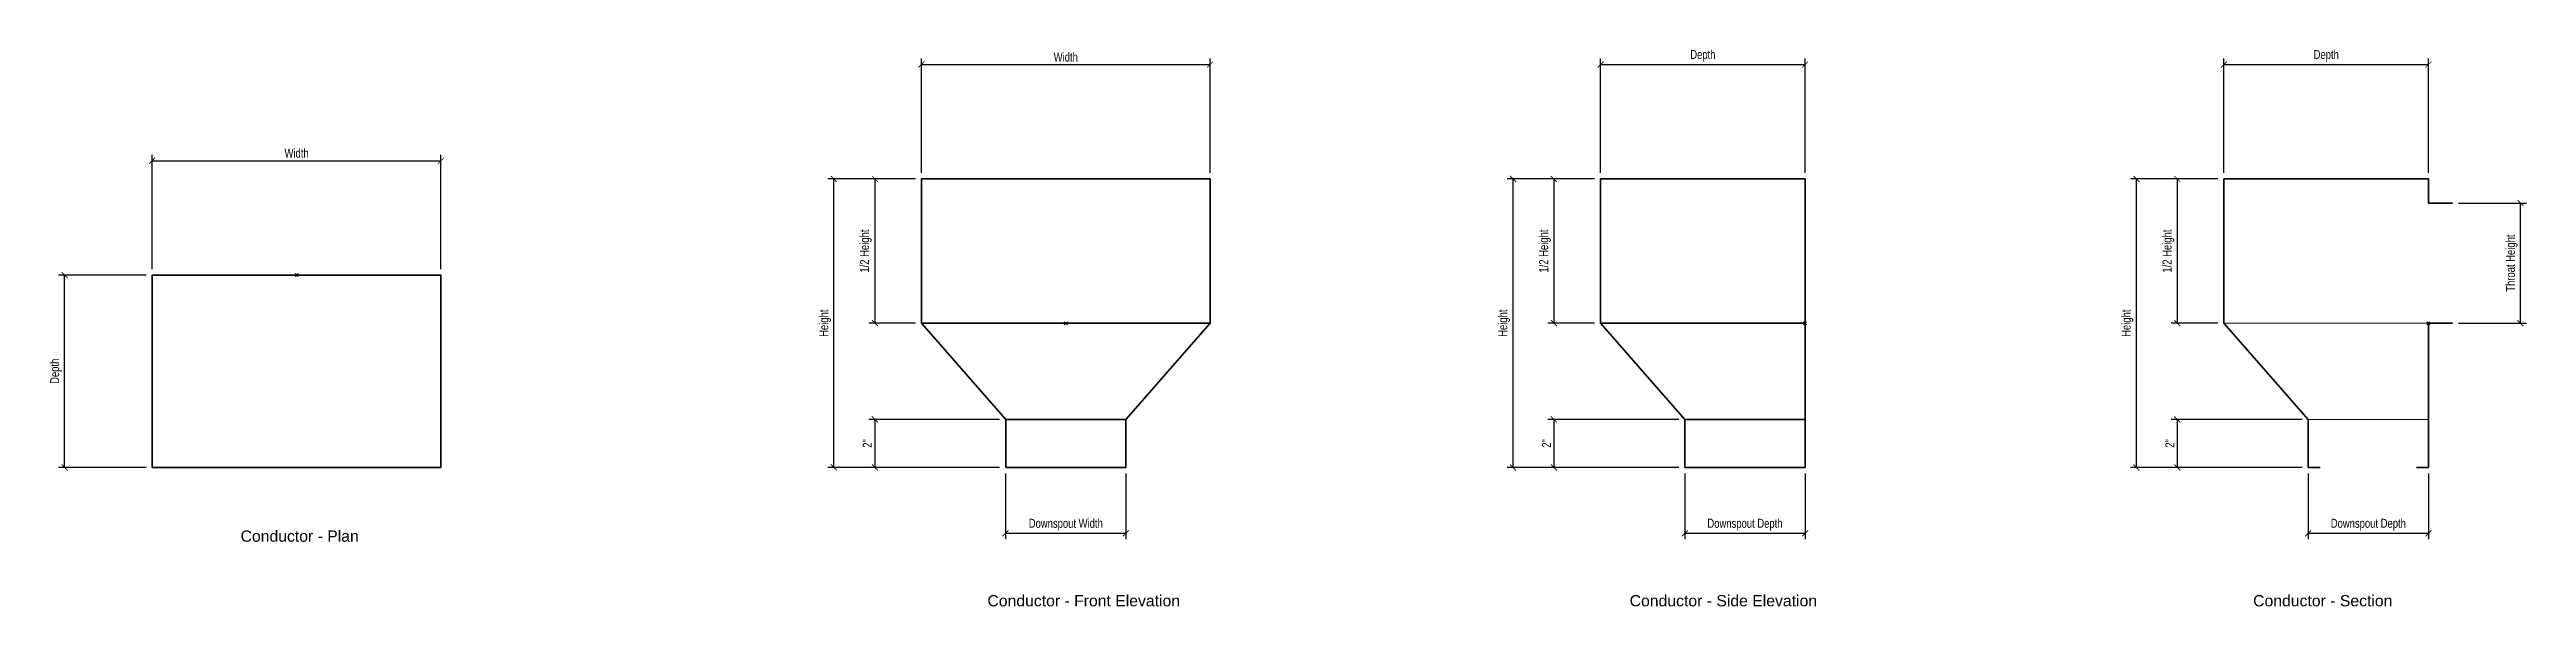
# Model space of a CAD drawing. Header units: inches. Extents: x 1550 to 1938, y 1113 to 1725.
# Drawn here: x 1669.9 to 1772.8, y 1406.7 to 1429.9 of the extents above; entities that cross this region are included whole.
import ezdxf
from ezdxf.enums import TextEntityAlignment as Align

# ---------------------------------------------------------------- set-up
doc = ezdxf.new("R2010")
doc.units = ezdxf.units.IN
doc.header["$LTSCALE"] = 4
doc.header["$MEASUREMENT"] = 0
doc.header["$PDMODE"] = 99
doc.header["$PDSIZE"] = 0.0625
doc.layers.get('Defpoints').update_dxf_attribs({"color": 121})
doc.layers.add('DIMLINE', color=211, linetype='Continuous')
for name, color, linetype, lineweight in [('HATCH', 190, 'Continuous', 18), ('MED', 31, 'Continuous', 35), ('TITTXT', 213, 'Continuous', 50), ('Wide', 212, 'Continuous', 35), ('XLINE', 140, 'Continuous', 18)]:
    doc.layers.add(name, color=color, linetype=linetype, lineweight=lineweight)
doc.styles.add('Arch-Dim', font='ARIAL.TTF', dxfattribs={"width": 0.75})
doc.styles.add('RomanS', font='romans.shx')
doc.dimstyles.new('Aec-Arch-I-3', dxfattribs={"dimscale": 4, "dimtxt": 0.09375, "dimasz": 0.0625, "dimexe": 0.0625, "dimexo": 0.0625, "dimgap": 0.03125, "dimtad": 1, "dimdec": 4, "dimzin": 3, "dimdsep": 46, "dimlunit": 4, "dimtxsty": 'Arch-Dim', "dimblk": 'ARCHTICK', "dimcen": 0.09375, "dimclrd": 8, "dimclre": 8, "dimazin": 2, "dimtfac": 0.75, "dimtdec": 4, "dimtix": 1, "dimtmove": 1, "dimatfit": 2, "dimldrblk": 'OPEN90', "dimfxl": 1, "dimtolj": 1, "dimtzin": 0, "dimarcsym": 0})

msp = doc.modelspace()

# ---------------------------------------------------------------- blocks, each defined once
blk = doc.blocks.new('Anno_Title_T2')
at = {"color": 0, "linetype": 'ByBlock', "lineweight": -2, "style": 'RomanS'}
blk.add_attdef('TITLE', (0, 0.5), '', height=1.25, dxfattribs=at)
blk.add_attdef('SCALE', text='', height=0.75, dxfattribs=at).set_placement((0, -0.5), align=Align.TOP_LEFT)
blk = doc.blocks.new('_ArchTick')
at = {"color": 0, "linetype": 'ByBlock', "const_width": 0.15}
blk.add_lwpolyline([(-0.5, -0.5), (0.5, 0.5)], dxfattribs=at)
blk = doc.blocks.new('*D332')
at = {"layer": 'Defpoints', "color": 0}
for p in [(1686.16, 1425.27), (1674.16, 1420.51), (1686.16, 1420.51)]:
    blk.add_point(p, dxfattribs=at)
at = {"layer": 'DIMLINE', "color": 8, "lineweight": -2}
for p, q in [((1674.16, 1420.76), (1674.16, 1425.52)), ((1674.16, 1425.27), (1686.16, 1425.27)), ((1686.16, 1420.76), (1686.16, 1425.52))]:
    blk.add_line(p, q, dxfattribs=at)
at = {"layer": 'DIMLINE', "color": 8, "lineweight": -2, "xscale": 0.25, "yscale": 0.25, "zscale": 0.25, "rotation": 180}
blk.add_blockref('_ArchTick', (1674.16, 1425.27), dxfattribs=at)
at = {"layer": 'DIMLINE', "color": 8, "lineweight": -2, "xscale": 0.25, "yscale": 0.25, "zscale": 0.25}
blk.add_blockref('_ArchTick', (1686.16, 1425.27), dxfattribs=at)
at = {"layer": 'DIMLINE', "color": 0, "insert": (1680.16, 1425.58), "char_height": 0.375, "attachment_point": 5, "style": 'Arch-Dim'}
blk.add_mtext('\\A1;Width', dxfattribs=at)
blk = doc.blocks.new('_Open90')
at = {"color": 0, "linetype": 'ByBlock', "lineweight": -2}
for p, q in [((0, 0), (-1, 0)), ((-0.5, 0.5), (0, 0)), ((0, 0), (-0.5, -0.5))]:
    blk.add_line(p, q, dxfattribs=at)
blk = doc.blocks.new('*D333')
at = {"layer": 'Defpoints', "color": 0}
for p in [(1670.52, 1420.51), (1674.16, 1420.51), (1674.16, 1412.51)]:
    blk.add_point(p, dxfattribs=at)
at = {"layer": 'DIMLINE', "color": 8, "lineweight": -2}
for p, q in [((1673.91, 1420.51), (1670.27, 1420.51)), ((1670.52, 1412.51), (1670.52, 1420.51)), ((1673.91, 1412.51), (1670.27, 1412.51))]:
    blk.add_line(p, q, dxfattribs=at)
at = {"layer": 'DIMLINE', "color": 8, "lineweight": -2, "xscale": 0.25, "yscale": 0.25, "zscale": 0.25}
for p, rotation in [((1670.52, 1420.51), 90), ((1670.52, 1412.51), 270)]:
    blk.add_blockref('_ArchTick', p, dxfattribs=dict(at, rotation=rotation))
at = {"layer": 'DIMLINE', "color": 0, "insert": (1670.16, 1416.51), "char_height": 0.375, "attachment_point": 5, "rotation": 90, "style": 'Arch-Dim'}
blk.add_mtext('\\A1;Depth', dxfattribs=at)
blk = doc.blocks.new('*D334')
at = {"layer": 'Defpoints', "color": 0}
for p in [(1718.13, 1429.27), (1706.13, 1424.51), (1718.13, 1424.51)]:
    blk.add_point(p, dxfattribs=at)
at = {"layer": 'DIMLINE', "color": 8, "lineweight": -2}
for p, q in [((1706.13, 1424.76), (1706.13, 1429.52)), ((1706.13, 1429.27), (1718.13, 1429.27)), ((1718.13, 1424.76), (1718.13, 1429.52))]:
    blk.add_line(p, q, dxfattribs=at)
at = {"layer": 'DIMLINE', "color": 8, "lineweight": -2, "xscale": 0.25, "yscale": 0.25, "zscale": 0.25, "rotation": 180}
blk.add_blockref('_ArchTick', (1706.13, 1429.27), dxfattribs=at)
at = {"layer": 'DIMLINE', "color": 8, "lineweight": -2, "xscale": 0.25, "yscale": 0.25, "zscale": 0.25}
blk.add_blockref('_ArchTick', (1718.13, 1429.27), dxfattribs=at)
at = {"layer": 'DIMLINE', "color": 0, "insert": (1712.13, 1429.58), "char_height": 0.375, "attachment_point": 5, "style": 'Arch-Dim'}
blk.add_mtext('\\A1;Width', dxfattribs=at)
blk = doc.blocks.new('*D335')
at = {"layer": 'Defpoints', "color": 0}
for p in [(1702.49, 1424.51), (1706.13, 1424.51), (1709.63, 1412.51)]:
    blk.add_point(p, dxfattribs=at)
at = {"layer": 'DIMLINE', "color": 8, "lineweight": -2}
for p, q in [((1705.88, 1424.51), (1702.24, 1424.51)), ((1702.49, 1412.51), (1702.49, 1424.51)), ((1709.38, 1412.51), (1702.24, 1412.51))]:
    blk.add_line(p, q, dxfattribs=at)
at = {"layer": 'DIMLINE', "color": 8, "lineweight": -2, "xscale": 0.25, "yscale": 0.25, "zscale": 0.25}
for p, rotation in [((1702.49, 1424.51), 90), ((1702.49, 1412.51), 270)]:
    blk.add_blockref('_ArchTick', p, dxfattribs=dict(at, rotation=rotation))
at = {"layer": 'DIMLINE', "color": 0, "insert": (1702.13, 1418.51), "char_height": 0.375, "attachment_point": 5, "rotation": 90, "style": 'Arch-Dim'}
blk.add_mtext('\\A1;Height', dxfattribs=at)
blk = doc.blocks.new('*D336')
at = {"layer": 'Defpoints', "color": 0}
for p in [(1709.63, 1412.51), (1714.63, 1412.51), (1714.63, 1409.77)]:
    blk.add_point(p, dxfattribs=at)
at = {"layer": 'DIMLINE', "color": 8, "lineweight": -2}
for p, q in [((1709.63, 1412.26), (1709.63, 1409.52)), ((1714.63, 1412.26), (1714.63, 1409.52)), ((1709.63, 1409.77), (1714.63, 1409.77))]:
    blk.add_line(p, q, dxfattribs=at)
at = {"layer": 'DIMLINE', "color": 8, "lineweight": -2, "xscale": 0.25, "yscale": 0.25, "zscale": 0.25, "rotation": 180}
blk.add_blockref('_ArchTick', (1709.63, 1409.77), dxfattribs=at)
at = {"layer": 'DIMLINE', "color": 8, "lineweight": -2, "xscale": 0.25, "yscale": 0.25, "zscale": 0.25}
blk.add_blockref('_ArchTick', (1714.63, 1409.77), dxfattribs=at)
at = {"layer": 'DIMLINE', "color": 0, "insert": (1712.13, 1410.13), "char_height": 0.375, "attachment_point": 5, "style": 'Arch-Dim'}
blk.add_mtext('\\A1;Downspout Width', dxfattribs=at)
blk = doc.blocks.new('*D337')
at = {"layer": 'Defpoints', "color": 0}
for p in [(1706.13, 1424.51), (1704.2, 1418.51), (1706.13, 1418.51)]:
    blk.add_point(p, dxfattribs=at)
at = {"layer": 'DIMLINE', "color": 8, "lineweight": -2}
for p, q in [((1705.88, 1424.51), (1703.95, 1424.51)), ((1704.2, 1424.51), (1704.2, 1418.51)), ((1705.88, 1418.51), (1703.95, 1418.51))]:
    blk.add_line(p, q, dxfattribs=at)
at = {"layer": 'DIMLINE', "color": 8, "lineweight": -2, "xscale": 0.25, "yscale": 0.25, "zscale": 0.25}
for p, rotation in [((1704.2, 1424.51), 90), ((1704.2, 1418.51), 270)]:
    blk.add_blockref('_ArchTick', p, dxfattribs=dict(at, rotation=rotation))
at = {"layer": 'DIMLINE', "color": 0, "insert": (1703.82, 1421.51), "char_height": 0.375, "attachment_point": 5, "rotation": 90, "style": 'Arch-Dim'}
blk.add_mtext('\\A1;1/2 Height', dxfattribs=at)
blk = doc.blocks.new('*D338')
at = {"layer": 'Defpoints', "color": 0}
for p in [(1709.63, 1414.51), (1704.2, 1412.51), (1709.63, 1412.51)]:
    blk.add_point(p, dxfattribs=at)
at = {"layer": 'DIMLINE', "color": 8, "lineweight": -2}
for p, q in [((1709.38, 1414.51), (1703.95, 1414.51)), ((1704.2, 1414.51), (1704.2, 1412.51)), ((1709.38, 1412.51), (1703.95, 1412.51))]:
    blk.add_line(p, q, dxfattribs=at)
at = {"layer": 'DIMLINE', "color": 8, "lineweight": -2, "xscale": 0.25, "yscale": 0.25, "zscale": 0.25}
for p, rotation in [((1704.2, 1414.51), 90), ((1704.2, 1412.51), 270)]:
    blk.add_blockref('_ArchTick', p, dxfattribs=dict(at, rotation=rotation))
at = {"layer": 'DIMLINE', "color": 0, "insert": (1703.88, 1413.51), "char_height": 0.375, "attachment_point": 5, "rotation": 90, "style": 'Arch-Dim'}
blk.add_mtext('\\A1;2"', dxfattribs=at)
blk = doc.blocks.new('*D339')
at = {"layer": 'Defpoints', "color": 0}
for p in [(1742.86, 1429.27), (1734.36, 1424.51), (1742.86, 1424.51)]:
    blk.add_point(p, dxfattribs=at)
at = {"layer": 'DIMLINE', "color": 8, "lineweight": -2}
for p, q in [((1734.36, 1424.76), (1734.36, 1429.52)), ((1734.36, 1429.27), (1742.86, 1429.27)), ((1742.86, 1424.76), (1742.86, 1429.52))]:
    blk.add_line(p, q, dxfattribs=at)
at = {"layer": 'DIMLINE', "color": 8, "lineweight": -2, "xscale": 0.25, "yscale": 0.25, "zscale": 0.25, "rotation": 180}
blk.add_blockref('_ArchTick', (1734.36, 1429.27), dxfattribs=at)
at = {"layer": 'DIMLINE', "color": 8, "lineweight": -2, "xscale": 0.25, "yscale": 0.25, "zscale": 0.25}
blk.add_blockref('_ArchTick', (1742.86, 1429.27), dxfattribs=at)
at = {"layer": 'DIMLINE', "color": 0, "insert": (1738.61, 1429.63), "char_height": 0.375, "attachment_point": 5, "style": 'Arch-Dim'}
blk.add_mtext('\\A1;Depth', dxfattribs=at)
blk = doc.blocks.new('*D340')
at = {"layer": 'Defpoints', "color": 0}
for p in [(1730.72, 1424.51), (1734.36, 1424.51), (1737.86, 1412.51)]:
    blk.add_point(p, dxfattribs=at)
at = {"layer": 'DIMLINE', "color": 8, "lineweight": -2}
for p, q in [((1734.11, 1424.51), (1730.47, 1424.51)), ((1730.72, 1412.51), (1730.72, 1424.51)), ((1737.61, 1412.51), (1730.47, 1412.51))]:
    blk.add_line(p, q, dxfattribs=at)
at = {"layer": 'DIMLINE', "color": 8, "lineweight": -2, "xscale": 0.25, "yscale": 0.25, "zscale": 0.25}
for p, rotation in [((1730.72, 1424.51), 90), ((1730.72, 1412.51), 270)]:
    blk.add_blockref('_ArchTick', p, dxfattribs=dict(at, rotation=rotation))
at = {"layer": 'DIMLINE', "color": 0, "insert": (1730.35, 1418.51), "char_height": 0.375, "attachment_point": 5, "rotation": 90, "style": 'Arch-Dim'}
blk.add_mtext('\\A1;Height', dxfattribs=at)
blk = doc.blocks.new('*D341')
at = {"layer": 'Defpoints', "color": 0}
for p in [(1737.86, 1412.51), (1742.86, 1412.51), (1742.86, 1409.77)]:
    blk.add_point(p, dxfattribs=at)
at = {"layer": 'DIMLINE', "color": 8, "lineweight": -2}
for p, q in [((1737.86, 1412.26), (1737.86, 1409.52)), ((1742.86, 1412.26), (1742.86, 1409.52)), ((1737.86, 1409.77), (1742.86, 1409.77))]:
    blk.add_line(p, q, dxfattribs=at)
at = {"layer": 'DIMLINE', "color": 8, "lineweight": -2, "xscale": 0.25, "yscale": 0.25, "zscale": 0.25, "rotation": 180}
blk.add_blockref('_ArchTick', (1737.86, 1409.77), dxfattribs=at)
at = {"layer": 'DIMLINE', "color": 8, "lineweight": -2, "xscale": 0.25, "yscale": 0.25, "zscale": 0.25}
blk.add_blockref('_ArchTick', (1742.86, 1409.77), dxfattribs=at)
at = {"layer": 'DIMLINE', "color": 0, "insert": (1740.36, 1410.13), "char_height": 0.375, "attachment_point": 5, "style": 'Arch-Dim'}
blk.add_mtext('\\A1;Downspout Depth', dxfattribs=at)
blk = doc.blocks.new('*D342')
at = {"layer": 'Defpoints', "color": 0}
for p in [(1734.36, 1424.51), (1732.42, 1418.51), (1734.36, 1418.51)]:
    blk.add_point(p, dxfattribs=at)
at = {"layer": 'DIMLINE', "color": 8, "lineweight": -2}
for p, q in [((1734.11, 1424.51), (1732.17, 1424.51)), ((1732.42, 1424.51), (1732.42, 1418.51)), ((1734.11, 1418.51), (1732.17, 1418.51))]:
    blk.add_line(p, q, dxfattribs=at)
at = {"layer": 'DIMLINE', "color": 8, "lineweight": -2, "xscale": 0.25, "yscale": 0.25, "zscale": 0.25}
for p, rotation in [((1732.42, 1424.51), 90), ((1732.42, 1418.51), 270)]:
    blk.add_blockref('_ArchTick', p, dxfattribs=dict(at, rotation=rotation))
at = {"layer": 'DIMLINE', "color": 0, "insert": (1732.05, 1421.51), "char_height": 0.375, "attachment_point": 5, "rotation": 90, "style": 'Arch-Dim'}
blk.add_mtext('\\A1;1/2 Height', dxfattribs=at)
blk = doc.blocks.new('*D343')
at = {"layer": 'Defpoints', "color": 0}
for p in [(1737.86, 1414.51), (1732.42, 1412.51), (1737.86, 1412.51)]:
    blk.add_point(p, dxfattribs=at)
at = {"layer": 'DIMLINE', "color": 8, "lineweight": -2}
for p, q in [((1737.61, 1414.51), (1732.17, 1414.51)), ((1732.42, 1414.51), (1732.42, 1412.51)), ((1737.61, 1412.51), (1732.17, 1412.51))]:
    blk.add_line(p, q, dxfattribs=at)
at = {"layer": 'DIMLINE', "color": 8, "lineweight": -2, "xscale": 0.25, "yscale": 0.25, "zscale": 0.25}
for p, rotation in [((1732.42, 1414.51), 90), ((1732.42, 1412.51), 270)]:
    blk.add_blockref('_ArchTick', p, dxfattribs=dict(at, rotation=rotation))
at = {"layer": 'DIMLINE', "color": 0, "insert": (1732.11, 1413.51), "char_height": 0.375, "attachment_point": 5, "rotation": 90, "style": 'Arch-Dim'}
blk.add_mtext('\\A1;2"', dxfattribs=at)
blk = doc.blocks.new('*D344')
at = {"layer": 'Defpoints', "color": 0}
for p in [(1768.77, 1429.27), (1760.27, 1424.51), (1768.77, 1424.51)]:
    blk.add_point(p, dxfattribs=at)
at = {"layer": 'DIMLINE', "color": 8, "lineweight": -2}
for p, q in [((1760.27, 1424.76), (1760.27, 1429.52)), ((1760.27, 1429.27), (1768.77, 1429.27)), ((1768.77, 1424.76), (1768.77, 1429.52))]:
    blk.add_line(p, q, dxfattribs=at)
at = {"layer": 'DIMLINE', "color": 8, "lineweight": -2, "xscale": 0.25, "yscale": 0.25, "zscale": 0.25, "rotation": 180}
blk.add_blockref('_ArchTick', (1760.27, 1429.27), dxfattribs=at)
at = {"layer": 'DIMLINE', "color": 8, "lineweight": -2, "xscale": 0.25, "yscale": 0.25, "zscale": 0.25}
blk.add_blockref('_ArchTick', (1768.77, 1429.27), dxfattribs=at)
at = {"layer": 'DIMLINE', "color": 0, "insert": (1764.52, 1429.63), "char_height": 0.375, "attachment_point": 5, "style": 'Arch-Dim'}
blk.add_mtext('\\A1;Depth', dxfattribs=at)
blk = doc.blocks.new('*D345')
at = {"layer": 'Defpoints', "color": 0}
for p in [(1756.63, 1424.51), (1760.27, 1424.51), (1763.77, 1412.51)]:
    blk.add_point(p, dxfattribs=at)
at = {"layer": 'DIMLINE', "color": 8, "lineweight": -2}
for p, q in [((1760.02, 1424.51), (1756.38, 1424.51)), ((1756.63, 1412.51), (1756.63, 1424.51)), ((1763.52, 1412.51), (1756.38, 1412.51))]:
    blk.add_line(p, q, dxfattribs=at)
at = {"layer": 'DIMLINE', "color": 8, "lineweight": -2, "xscale": 0.25, "yscale": 0.25, "zscale": 0.25}
for p, rotation in [((1756.63, 1424.51), 90), ((1756.63, 1412.51), 270)]:
    blk.add_blockref('_ArchTick', p, dxfattribs=dict(at, rotation=rotation))
at = {"layer": 'DIMLINE', "color": 0, "insert": (1756.26, 1418.51), "char_height": 0.375, "attachment_point": 5, "rotation": 90, "style": 'Arch-Dim'}
blk.add_mtext('\\A1;Height', dxfattribs=at)
blk = doc.blocks.new('*D346')
at = {"layer": 'Defpoints', "color": 0}
for p in [(1763.77, 1412.51), (1768.77, 1412.51), (1768.77, 1409.77)]:
    blk.add_point(p, dxfattribs=at)
at = {"layer": 'DIMLINE', "color": 8, "lineweight": -2}
for p, q in [((1763.77, 1412.26), (1763.77, 1409.52)), ((1768.77, 1412.26), (1768.77, 1409.52)), ((1763.77, 1409.77), (1768.77, 1409.77))]:
    blk.add_line(p, q, dxfattribs=at)
at = {"layer": 'DIMLINE', "color": 8, "lineweight": -2, "xscale": 0.25, "yscale": 0.25, "zscale": 0.25, "rotation": 180}
blk.add_blockref('_ArchTick', (1763.77, 1409.77), dxfattribs=at)
at = {"layer": 'DIMLINE', "color": 8, "lineweight": -2, "xscale": 0.25, "yscale": 0.25, "zscale": 0.25}
blk.add_blockref('_ArchTick', (1768.77, 1409.77), dxfattribs=at)
at = {"layer": 'DIMLINE', "color": 0, "insert": (1766.27, 1410.13), "char_height": 0.375, "attachment_point": 5, "style": 'Arch-Dim'}
blk.add_mtext('\\A1;Downspout Depth', dxfattribs=at)
blk = doc.blocks.new('*D347')
at = {"layer": 'Defpoints', "color": 0}
for p in [(1760.27, 1424.51), (1758.33, 1418.51), (1760.27, 1418.51)]:
    blk.add_point(p, dxfattribs=at)
at = {"layer": 'DIMLINE', "color": 8, "lineweight": -2}
for p, q in [((1760.02, 1424.51), (1758.08, 1424.51)), ((1758.33, 1424.51), (1758.33, 1418.51)), ((1760.02, 1418.51), (1758.08, 1418.51))]:
    blk.add_line(p, q, dxfattribs=at)
at = {"layer": 'DIMLINE', "color": 8, "lineweight": -2, "xscale": 0.25, "yscale": 0.25, "zscale": 0.25}
for p, rotation in [((1758.33, 1424.51), 90), ((1758.33, 1418.51), 270)]:
    blk.add_blockref('_ArchTick', p, dxfattribs=dict(at, rotation=rotation))
at = {"layer": 'DIMLINE', "color": 0, "insert": (1757.96, 1421.51), "char_height": 0.375, "attachment_point": 5, "rotation": 90, "style": 'Arch-Dim'}
blk.add_mtext('\\A1;1/2 Height', dxfattribs=at)
blk = doc.blocks.new('*D348')
at = {"layer": 'Defpoints', "color": 0}
for p in [(1763.77, 1414.51), (1758.33, 1412.51), (1763.77, 1412.51)]:
    blk.add_point(p, dxfattribs=at)
at = {"layer": 'DIMLINE', "color": 8, "lineweight": -2}
for p, q in [((1763.52, 1414.51), (1758.08, 1414.51)), ((1758.33, 1414.51), (1758.33, 1412.51)), ((1763.52, 1412.51), (1758.08, 1412.51))]:
    blk.add_line(p, q, dxfattribs=at)
at = {"layer": 'DIMLINE', "color": 8, "lineweight": -2, "xscale": 0.25, "yscale": 0.25, "zscale": 0.25}
for p, rotation in [((1758.33, 1414.51), 90), ((1758.33, 1412.51), 270)]:
    blk.add_blockref('_ArchTick', p, dxfattribs=dict(at, rotation=rotation))
at = {"layer": 'DIMLINE', "color": 0, "insert": (1758.02, 1413.51), "char_height": 0.375, "attachment_point": 5, "rotation": 90, "style": 'Arch-Dim'}
blk.add_mtext('\\A1;2"', dxfattribs=at)
blk = doc.blocks.new('*D349')
at = {"layer": 'Defpoints', "color": 0}
for p in [(1769.77, 1423.51), (1772.59, 1423.51), (1769.77, 1418.51)]:
    blk.add_point(p, dxfattribs=at)
at = {"layer": 'DIMLINE', "color": 8, "lineweight": -2}
for p, q in [((1770.02, 1423.51), (1772.84, 1423.51)), ((1772.59, 1418.51), (1772.59, 1423.51)), ((1770.02, 1418.51), (1772.84, 1418.51))]:
    blk.add_line(p, q, dxfattribs=at)
at = {"layer": 'DIMLINE', "color": 8, "lineweight": -2, "xscale": 0.25, "yscale": 0.25, "zscale": 0.25}
for p, rotation in [((1772.59, 1423.51), 90), ((1772.59, 1418.51), 270)]:
    blk.add_blockref('_ArchTick', p, dxfattribs=dict(at, rotation=rotation))
at = {"layer": 'DIMLINE', "color": 0, "insert": (1772.23, 1421.01), "char_height": 0.375, "attachment_point": 5, "rotation": 90, "style": 'Arch-Dim'}
blk.add_mtext('\\A1;Throat Height', dxfattribs=at)

# ---------------------------------------------------------------- dimensions: what is measured, and where the dimension line sits
at = {"layer": 'DIMLINE'}
for base, p1, p2, text, picture, middle in [((1718.13272, 1429.26721), (1706.13272, 1424.51025), (1718.13272, 1424.51025), 'Width', '*D334', (1712.13272, 1429.58278)), ((1742.85598, 1429.26721), (1734.35598, 1424.51025), (1742.85598, 1424.51025), 'Depth', '*D339', (1738.60598, 1429.63176)), ((1768.77003, 1429.26721), (1760.27003, 1424.51025), (1768.77003, 1424.51025), 'Depth', '*D344', (1764.52003, 1429.63176)), ((1686.15773, 1425.26721), (1674.15773, 1420.51025), (1686.15773, 1420.51025), 'Width', '*D332', (1680.15773, 1425.58278)), ((1714.63272, 1409.76963), (1709.63272, 1412.51025), (1714.63272, 1412.51025), 'Downspout Width', '*D336', (1712.13272, 1410.13419)), ((1742.85598, 1409.76963), (1737.85598, 1412.51025), (1742.85598, 1412.51025), 'Downspout Depth', '*D341', (1740.35598, 1410.13419)), ((1768.77003, 1409.76963), (1763.77003, 1412.51025), (1768.77003, 1412.51025), 'Downspout Depth', '*D346', (1766.27003, 1410.13419))]:
    dim = msp.add_linear_dim(base=base, p1=p1, p2=p2, text=text, dimstyle='Aec-Arch-I-3', dxfattribs=at)
    dim.commit()
    dim.dimension.update_dxf_attribs({"geometry": picture, "text_midpoint": middle})
for base, p1, p2, text, picture, middle in [((1702.49479, 1424.51025), (1709.63272, 1412.51025), (1706.13272, 1424.51025), 'Height', '*D335', (1702.12717, 1418.51025)), ((1704.1951, 1418.51025), (1706.13272, 1424.51025), (1706.13272, 1418.51025), '1/2 Height', '*D337', (1703.82428, 1421.51025)), ((1730.71805, 1424.51025), (1737.85598, 1412.51025), (1734.35598, 1424.51025), 'Height', '*D340', (1730.35042, 1418.51025)), ((1732.41836, 1418.51025), (1734.35598, 1424.51025), (1734.35598, 1418.51025), '1/2 Height', '*D342', (1732.04754, 1421.51025)), ((1756.6321, 1424.51025), (1763.77003, 1412.51025), (1760.27003, 1424.51025), 'Height', '*D345', (1756.26447, 1418.51025)), ((1758.33241, 1418.51025), (1760.27003, 1424.51025), (1760.27003, 1418.51025), '1/2 Height', '*D347', (1757.96159, 1421.51025)), ((1772.59264, 1423.51025), (1769.77003, 1418.51025), (1769.77003, 1423.51025), 'Throat Height', '*D349', (1772.22501, 1421.01025)), ((1670.5198, 1420.51025), (1674.15773, 1412.51025), (1674.15773, 1420.51025), 'Depth', '*D333', (1670.15525, 1416.51025))]:
    dim = msp.add_linear_dim(base=base, p1=p1, p2=p2, angle=90, text=text, dimstyle='Aec-Arch-I-3', dxfattribs=at)
    dim.commit()
    dim.dimension.update_dxf_attribs({"geometry": picture, "text_midpoint": middle})
for base, p1, p2, picture, middle in [((1704.1951, 1412.51025), (1709.63272, 1414.51025), (1709.63272, 1412.51025), '*D338', (1703.88184, 1413.51025)), ((1732.41836, 1412.51025), (1737.85598, 1414.51025), (1737.85598, 1412.51025), '*D343', (1732.10509, 1413.51025)), ((1758.33241, 1412.51025), (1763.77003, 1414.51025), (1763.77003, 1412.51025), '*D348', (1758.01914, 1413.51025))]:
    dim = msp.add_linear_dim(base=base, p1=p1, p2=p2, angle=90, dimstyle='Aec-Arch-I-3', dxfattribs=at)
    dim.commit()
    dim.dimension.update_dxf_attribs({"geometry": picture, "text_midpoint": middle})

# ---------------------------------------------------------------- linework, layer by layer
at = {"layer": 'HATCH'}
for points in [[(1760.27003, 1418.51025), (1768.77003, 1418.51025)], [(1763.77003, 1414.51025), (1768.77003, 1414.51025)]]:
    msp.add_lwpolyline(points, dxfattribs=at)
at = {"layer": 'MED'}
for p, q in [((1734.35598, 1424.51025), (1734.35598, 1418.51025)), ((1737.85598, 1414.51025), (1737.85598, 1412.51025))]:
    msp.add_line(p, q, dxfattribs=at)
for points in [[(1706.13272, 1418.51025), (1718.13272, 1418.51025), (1718.13272, 1424.51025), (1706.13272, 1424.51025)], [(1674.15773, 1412.51025), (1686.15773, 1412.51025), (1686.15773, 1420.51025), (1674.15773, 1420.51025)], [(1709.63272, 1412.51025), (1714.63272, 1412.51025), (1714.63272, 1414.51025), (1709.63272, 1414.51025)]]:
    msp.add_lwpolyline(points, close=True, dxfattribs=at)
for points in [[(1737.85598, 1412.51025), (1742.85598, 1412.51025), (1742.85598, 1424.51025), (1734.35598, 1424.51025)], [(1706.13272, 1418.51025), (1709.63272, 1414.51025)], [(1718.13272, 1418.51025), (1714.63272, 1414.51025)], [(1734.35598, 1418.51025), (1737.85598, 1414.51025)], [(1734.35598, 1418.51025), (1742.85598, 1418.51025)], [(1737.85598, 1414.51025), (1742.85598, 1414.51025)]]:
    msp.add_lwpolyline(points, dxfattribs=at)
at = {"layer": 'Wide'}
for points in [[(1769.77003, 1423.51025), (1768.77003, 1423.51025), (1768.77003, 1424.51025), (1760.27003, 1424.51025), (1760.27003, 1418.51025), (1763.77003, 1414.51025), (1763.77003, 1412.51025), (1764.27003, 1412.51025)], [(1768.27003, 1412.51025), (1768.77003, 1412.51025), (1768.77003, 1418.51025), (1769.77003, 1418.51025)]]:
    msp.add_lwpolyline(points, dxfattribs=at)
at = {"layer": 'XLINE'}
for p in [(1680.15773, 1420.51025), (1712.13272, 1418.51025), (1742.85598, 1418.51025), (1768.77003, 1418.51025)]:
    msp.add_point(p, dxfattribs=at)

# ---------------------------------------------------------------- block references
at = {"layer": 'TITTXT'}
ref = msp.add_blockref('Anno_Title_T2', (1677.83167, 1409.23162), dxfattribs=dict(at, xscale=0.375, yscale=0.375, zscale=0.375))
ref.add_attrib('TITLE', 'Conductor - Plan', (1677.83167, 1409.41912), dxfattribs={"layer": '0', "color": 0, "linetype": 'ByBlock', "lineweight": -2, "height": 0.46875, "style": 'Arch-Dim'})
ref = msp.add_blockref('Anno_Title_T2', (1708.87395, 1406.5446), dxfattribs=dict(at, xscale=0.375, yscale=0.375, zscale=0.375))
ref.add_attrib('TITLE', 'Conductor - Front Elevation', (1708.87395, 1406.7321), dxfattribs={"layer": '0', "color": 0, "linetype": 'ByBlock', "lineweight": -2, "height": 0.46875, "style": 'Arch-Dim'})
ref = msp.add_blockref('Anno_Title_T2', (1735.56852, 1406.5446), dxfattribs=dict(at, xscale=0.375, yscale=0.375, zscale=0.375))
ref.add_attrib('TITLE', 'Conductor - Side Elevation', (1735.56852, 1406.7321), dxfattribs={"layer": '0', "color": 0, "linetype": 'ByBlock', "lineweight": -2, "height": 0.46875, "style": 'Arch-Dim'})
ref = msp.add_blockref('Anno_Title_T2', (1761.48257, 1406.5446), dxfattribs=dict(at, xscale=0.375, yscale=0.375, zscale=0.375))
ref.add_attrib('TITLE', 'Conductor - Section', (1761.48257, 1406.7321), dxfattribs={"layer": '0', "color": 0, "linetype": 'ByBlock', "lineweight": -2, "height": 0.46875, "style": 'Arch-Dim'})

msp.set_redraw_order([(e.dxf.handle, doc.entitydb.next_handle()) for e in msp.query("TEXT MTEXT ATTDEF DIMENSION ARC_DIMENSION")])  # texts and dimensions are drawn at this point

doc.saveas('drawing.dxf')
